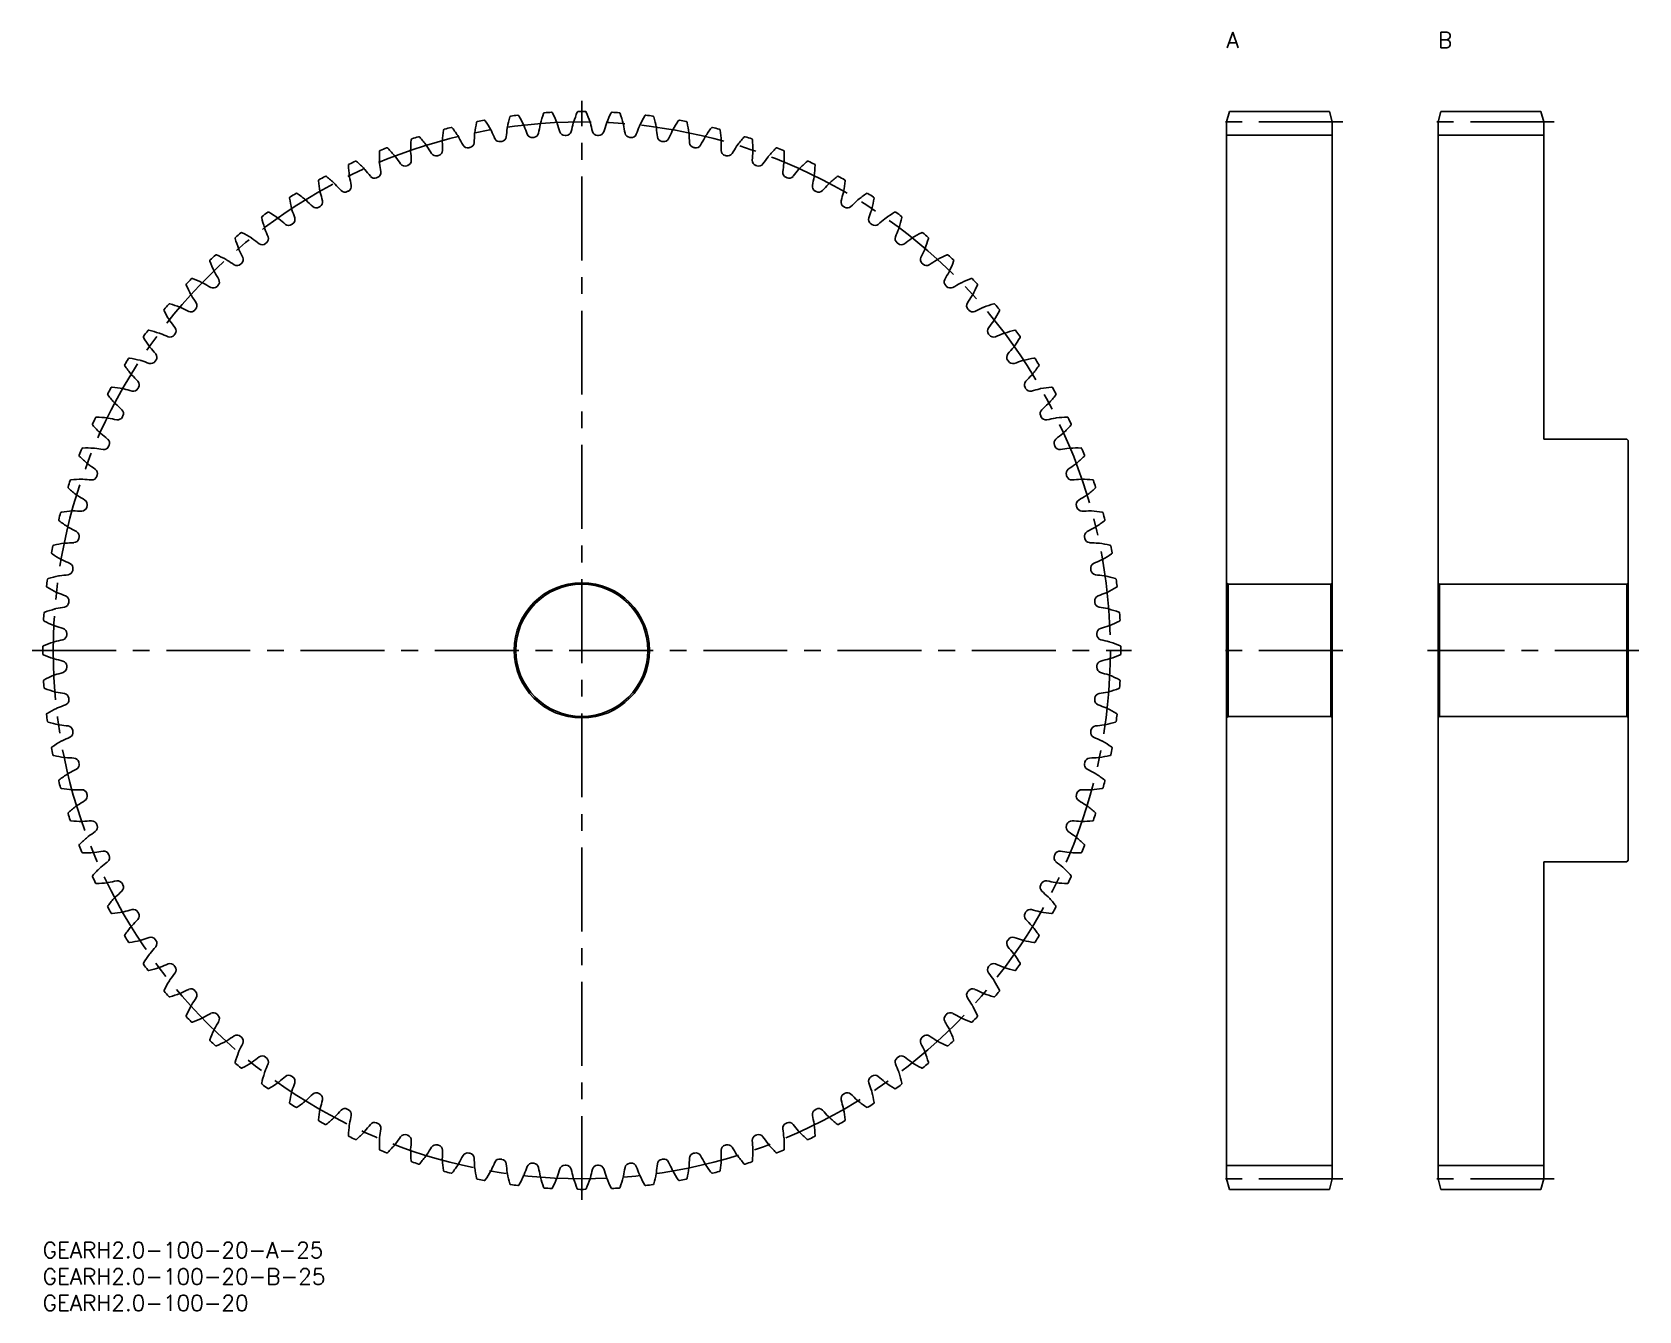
# Model space of a CAD drawing. Extents: x -2 to 302, y -13 to 229.
import ezdxf

# ---------------------------------------------------------------- set-up
doc = ezdxf.new("R2010")
doc.units = 0
doc.header["$LTSCALE"] = 0.5
doc.linetypes.add('CENTER', pattern=[50.8, 31.75, -6.35, 6.35, -6.35])
for name, color, linetype in [('MSM_CENTER', 1, 'CENTER'), ('MSM_CONTINUOUS', 7, 'CONTINUOUS'), ('MSM_PART_NUMBER', 7, 'CONTINUOUS')]:
    doc.layers.add(name, color=color, linetype=linetype)
doc.styles.get("Standard").update_dxf_attribs({"font": 'txt.shx', "height": 1, "bigfont": 'bigfont.shx'})

msp = doc.modelspace()

# ---------------------------------------------------------------- texts
at = {"layer": 'MSM_PART_NUMBER'}
for s, p in [('GEARH2.0-100-20-A-25', (0, -3)), ('GEARH2.0-100-20-B-25', (0, -8)), ('GEARH2.0-100-20', (0, -13))]:
    msp.add_text(s, height=3, dxfattribs=at).set_placement(p)

# ---------------------------------------------------------------- blocks, each defined once
blk = doc.blocks.new('*U1')
at = {"layer": 'MSM_PART_NUMBER'}
blk.add_text('A', height=3, dxfattribs=at).set_placement((224, 226))
blk = doc.blocks.new('*U2')
at = {"layer": 'MSM_PART_NUMBER'}
blk.add_text('B', height=3, dxfattribs=at).set_placement((264, 226))

# ---------------------------------------------------------------- linework, layer by layer
at = {"layer": 'MSM_CENTER'}
for p, q in [((102, 8), (102, 216)), ((246, 212), (222, 212)), ((286, 212), (262, 212)), ((-2, 112), (206, 112)), ((246, 112), (222, 112)), ((302, 112), (262, 112)), ((246, 12), (222, 12)), ((286, 12), (262, 12))]:
    msp.add_line(p, q, dxfattribs=at)
msp.add_circle((102, 112), 100, dxfattribs=at)
at = {"layer": 'MSM_CONTINUOUS'}
for p, q in [((224.54, 214), (224, 212)), ((224.54, 214), (243.46, 214)), ((243.46, 214), (244, 212)), ((264.54, 214), (264, 212)), ((264.54, 214), (283.46, 214)), ((283.46, 214), (284, 212)), ((224, 212), (224, 12)), ((244, 12), (244, 212)), ((264, 212), (264, 12)), ((284, 152), (284, 212)), ((244, 209.5), (224, 209.5)), ((284, 209.5), (264, 209.5)), ((299.7, 152), (284, 152)), ((300, 151.7), (299.7, 152)), ((300, 72.3), (300, 151.7)), ((224.3, 124.5), (224, 124.8)), ((244, 124.8), (243.7, 124.5)), ((264.3, 124.5), (264, 124.8)), ((300, 124.8), (299.7, 124.5)), ((224.3, 124.5), (243.7, 124.5)), ((224.3, 124.5), (224.3, 99.5)), ((243.7, 99.5), (243.7, 124.5)), ((264.3, 124.5), (299.7, 124.5)), ((264.3, 124.5), (264.3, 99.5)), ((299.7, 99.5), (299.7, 124.5)), ((224.3, 99.5), (224, 99.2)), ((224.3, 99.5), (243.7, 99.5)), ((244, 99.2), (243.7, 99.5)), ((264.3, 99.5), (264, 99.2)), ((264.3, 99.5), (299.7, 99.5)), ((300, 99.2), (299.7, 99.5)), ((284, 12), (284, 72)), ((284, 72), (299.7, 72)), ((299.7, 72), (300, 72.3)), ((244, 14.5), (224, 14.5)), ((284, 14.5), (264, 14.5)), ((224.54, 10), (224, 12)), ((224.54, 10), (243.46, 10)), ((243.46, 10), (244, 12)), ((264.54, 10), (264, 12)), ((264.54, 10), (283.46, 10)), ((283.46, 10), (284, 12))]:
    msp.add_line(p, q, dxfattribs=at)
for radius in [12.8, 12.5]:
    msp.add_circle((102, 112), radius, dxfattribs=at)
for centre, radius, start, end in [((120.53, 204.13), 33.33, 164.6292, 168.1), ((88.58, 212.91), 0.2, 97.5759, 164.6292), ((102, 112), 102, 96.8241, 97.5759), ((89.9, 213.08), 0.2, 29.7708, 96.8241), ((61.14, 196.63), 33.33, 26.3, 29.7708), ((126.28, 202.78), 33.33, 161.0292, 164.5), ((94.94, 213.55), 0.2, 93.9765, 161.0292), ((102, 112), 102, 93.2241, 93.9759), ((96.27, 213.64), 0.2, 26.1708, 93.224), ((66.54, 199.03), 33.33, 22.7, 26.1708), ((131.93, 201.08), 33.33, 157.4292, 160.9), ((101.33, 213.8), 0.2, 90.3765, 157.4292), ((102, 112), 102, 89.6241, 90.3759), ((102.67, 213.8), 0.2, 22.5708, 89.624), ((72.07, 201.08), 33.33, 19.1, 22.5708), ((137.46, 199.03), 33.33, 153.8292, 157.3), ((107.73, 213.64), 0.2, 86.7765, 153.8292), ((102, 112), 102, 86.0241, 86.7759), ((109.06, 213.55), 0.2, 18.9708, 86.0241), ((77.72, 202.78), 33.33, 15.5, 18.9708), ((142.86, 196.63), 33.33, 150.2292, 153.7), ((114.1, 213.08), 0.2, 83.1765, 150.2292), ((102, 112), 102, 82.4241, 83.1759), ((115.42, 212.91), 0.2, 15.3708, 82.4241), ((83.47, 204.13), 33.33, 11.9, 15.3708), ((108.83, 205.72), 33.33, 171.8292, 175.3), ((76.04, 210.43), 0.2, 104.7759, 171.8292), ((102, 112), 102, 104.0241, 104.7759), ((77.33, 210.77), 0.2, 36.9708, 104.024), ((50.86, 190.84), 33.33, 33.5, 36.9708), ((83.37, 209.68), 1.66, 171.7, 178.3026), ((114.71, 205.11), 33.33, 168.2292, 171.7), ((82.27, 211.87), 0.2, 101.1765, 168.2292), ((102, 112), 102, 100.4241, 101.1759), ((83.58, 212.12), 0.2, 33.3708, 100.4241), ((55.91, 193.89), 33.33, 29.9, 33.3708), ((83.37, 209.68), 1.66, 23.2974, 29.9001), ((121.63, 226.16), 40, 203.2974, 205.6638), ((48.05, 214.51), 40, 352.3362, 354.7026), ((89.54, 210.66), 1.66, 168.1, 174.7026), ((89.54, 210.66), 1.66, 19.6974, 26.3001), ((128.76, 224.7), 40, 199.6974, 202.0638), ((92.84, 210.07), 1, 275.3337, 348.7362), ((54.59, 217.69), 40, 348.7362, 351.1026), ((95.76, 211.25), 1.66, 164.5, 171.1026), ((95.76, 211.25), 1.66, 16.0974, 22.7001), ((135.78, 222.8), 40, 196.0974, 198.4638), ((98.79, 210.45), 1, 198.4638, 271.8663), ((99.02, 210.45), 1, 271.7337, 345.1362), ((61.32, 220.46), 40, 345.1362, 347.5026), ((102, 211.44), 1.66, 160.9, 167.5026), ((102, 211.44), 1.66, 12.4974, 19.1001), ((142.68, 220.46), 40, 192.4974, 194.8638), ((104.98, 210.45), 1, 194.8638, 268.2663), ((105.21, 210.45), 1, 268.1338, 341.5362), ((68.22, 222.8), 40, 341.5362, 343.9026), ((108.24, 211.25), 1.66, 157.3, 163.9026), ((108.24, 211.25), 1.66, 8.8974, 15.5001), ((149.41, 217.69), 40, 188.8974, 191.2638), ((111.16, 210.07), 1, 191.2638, 264.6663), ((75.24, 224.7), 40, 337.9362, 340.3026), ((114.46, 210.66), 1.66, 153.7, 160.3026), ((114.46, 210.66), 1.66, 5.2974, 11.9001), ((155.95, 214.51), 40, 185.2974, 187.6638), ((82.37, 226.16), 40, 334.3362, 336.7026), ((120.63, 209.68), 1.66, 150.0999, 156.7026), ((148.09, 193.89), 33.33, 146.6292, 150.1), ((120.42, 212.12), 0.2, 79.5765, 146.6292), ((102, 112), 102, 78.8241, 79.5759), ((121.73, 211.87), 0.2, 11.7708, 78.8241), ((89.29, 205.11), 33.33, 8.3, 11.7708), ((120.63, 209.68), 1.66, 1.6974, 8.3001), ((153.14, 190.84), 33.33, 143.0292, 146.5), ((126.67, 210.77), 0.2, 75.9759, 143.0292), ((102, 112), 102, 75.2241, 75.9759), ((127.96, 210.43), 0.2, 8.1708, 75.2241), ((95.17, 205.72), 33.33, 4.7, 8.1708), ((102, 112), 102, 111.2241, 111.9759), ((65.15, 206.9), 0.2, 44.1708, 111.2241), ((41.38, 183.81), 33.33, 40.7, 44.1708), ((102.94, 205.97), 33.33, 175.4292, 178.9), ((69.91, 208.61), 0.2, 108.3765, 175.4292), ((102, 112), 102, 107.6241, 108.3759), ((71.18, 209.02), 0.2, 40.5708, 107.624), ((46.01, 187.47), 33.33, 37.1, 40.5708), ((71.27, 206.58), 1.66, 30.4974, 37.1001), ((107.17, 227.72), 40, 210.4974, 212.8638), ((77.27, 208.32), 1.66, 175.3, 181.9026), ((35.63, 206.94), 40, 359.5362, 1.9026), ((77.27, 208.32), 1.66, 26.8974, 33.5001), ((114.42, 227.17), 40, 206.8974, 209.2638), ((80.4, 208.1), 1, 209.2638, 282.6663), ((102, 112), 97.5, 102.5337, 102.6663), ((80.62, 208.15), 1, 282.5337, 355.9362), ((41.72, 210.92), 40, 355.9362, 358.3026), ((86.48, 209.27), 1, 205.6638, 279.0663), ((102, 112), 97.5, 98.9337, 99.0663), ((86.7, 209.31), 1, 278.9337, 352.3362), ((92.62, 210.05), 1, 202.0638, 275.4663), ((102, 112), 97.5, 95.3337, 95.4663), ((102, 112), 97.5, 91.7337, 91.8663), ((102, 112), 97.5, 88.1337, 88.2663), ((102, 112), 97.5, 84.5337, 84.6663), ((111.38, 210.05), 1, 264.5338, 337.9362), ((117.3, 209.31), 1, 187.6638, 261.0663), ((102, 112), 97.5, 80.9337, 81.0663), ((117.52, 209.27), 1, 260.9337, 334.3362), ((162.28, 210.92), 40, 181.6974, 184.0638), ((123.38, 208.15), 1, 184.0638, 257.4663), ((102, 112), 97.5, 77.3337, 77.4663), ((123.6, 208.1), 1, 257.3338, 330.7362), ((89.58, 227.17), 40, 330.7362, 333.1026), ((126.73, 208.32), 1.66, 146.5, 153.1026), ((168.37, 206.94), 40, 178.0974, 180.4638), ((126.73, 208.32), 1.66, 358.0974, 4.7001), ((96.83, 227.72), 40, 327.1362, 329.5026), ((132.73, 206.58), 1.66, 142.9, 149.5026), ((157.99, 187.47), 33.33, 139.4292, 142.9), ((132.82, 209.02), 0.2, 72.3759, 139.4292), ((102, 112), 102, 71.6241, 72.3759), ((134.09, 208.61), 0.2, 4.5708, 71.6241), ((101.06, 205.97), 33.33, 1.1, 4.5708), ((162.62, 183.81), 33.33, 135.8292, 139.3), ((138.85, 206.9), 0.2, 68.7759, 135.8292), ((102, 112), 102, 68.0241, 68.7759), ((58.05, 203.83), 0.2, 115.5765, 182.6292), ((91.15, 205.34), 33.33, 182.6292, 186.1), ((102, 112), 102, 114.8241, 115.5759), ((59.26, 204.39), 0.2, 47.7708, 114.8241), ((36.99, 179.86), 33.33, 44.3, 47.7708), ((63.9, 206.4), 0.2, 111.9759, 179.0292), ((97.03, 205.84), 33.33, 179.0292, 182.5), ((65.39, 204.46), 1.66, 182.5, 189.1026), ((24.25, 197.87), 40, 6.7362, 9.1026), ((65.39, 204.46), 1.66, 34.0974, 40.7001), ((99.89, 227.82), 40, 214.0974, 216.4638), ((68.53, 204.64), 1, 216.4638, 289.8663), ((102, 112), 97.5, 109.7337, 109.8663), ((68.74, 204.72), 1, 289.7337, 3.1362), ((71.27, 206.58), 1.66, 178.9, 185.5026), ((29.8, 202.58), 40, 3.1362, 5.5026), ((74.41, 206.56), 1, 212.8638, 286.2663), ((102, 112), 97.5, 106.1337, 106.2663), ((74.63, 206.62), 1, 286.1337, 359.5362), ((129.37, 206.62), 1, 180.4638, 253.8663), ((102, 112), 97.5, 73.7337, 73.8663), ((129.59, 206.56), 1, 253.7337, 327.1362), ((174.2, 202.58), 40, 174.4974, 176.8638), ((135.26, 204.72), 1, 176.8638, 250.2663), ((132.73, 206.58), 1.66, 354.4974, 1.1001), ((102, 112), 97.5, 70.1337, 70.2663), ((135.47, 204.64), 1, 250.1338, 323.5362), ((104.11, 227.82), 40, 323.5362, 325.9026), ((138.61, 204.46), 1.66, 139.3, 145.9026), ((179.75, 197.87), 40, 170.8974, 173.2638), ((140.1, 206.4), 0.2, 0.9708, 68.0241), ((138.61, 204.46), 1.66, 350.8974, 357.5001), ((106.97, 205.84), 33.33, 357.5, 0.9708), ((167.01, 179.86), 33.33, 132.2292, 135.7), ((144.74, 204.39), 0.2, 65.1759, 132.2292), ((102, 112), 102, 64.4241, 65.1759), ((112.85, 205.34), 33.33, 353.9, 357.3708), ((145.95, 203.83), 0.2, 357.3708, 64.4241), ((52.37, 200.88), 0.2, 119.1759, 186.2292), ((85.31, 204.48), 33.33, 186.2292, 189.7), ((102, 112), 102, 118.4241, 119.1759), ((53.54, 201.53), 0.2, 51.3708, 118.424), ((32.86, 175.64), 33.33, 47.9, 51.3708), ((59.66, 201.98), 1.66, 186.1, 192.7026), ((19.02, 192.82), 40, 10.3362, 12.7026), ((59.66, 201.98), 1.66, 37.6974, 44.3001), ((92.62, 227.46), 40, 217.6974, 220.0638), ((62.78, 202.35), 1, 220.0638, 293.4663), ((102, 112), 97.5, 113.3337, 113.4663), ((62.99, 202.44), 1, 293.3337, 6.7362), ((141.01, 202.44), 1, 173.2638, 246.6663), ((102, 112), 97.5, 66.5337, 66.6663), ((141.22, 202.35), 1, 246.5337, 319.9362), ((111.38, 227.46), 40, 319.9362, 322.3026), ((144.34, 201.98), 1.66, 135.7, 142.3026), ((184.98, 192.82), 40, 167.2974, 169.6638), ((144.34, 201.98), 1.66, 347.2974, 353.9001), ((171.14, 175.64), 33.33, 128.6292, 132.1), ((150.46, 201.53), 0.2, 61.5759, 128.6292), ((102, 112), 102, 60.8241, 61.5759), ((118.69, 204.48), 33.33, 350.3, 353.7708), ((151.63, 200.88), 0.2, 353.7708, 60.8241), ((46.89, 197.59), 0.2, 122.7759, 189.8292), ((102, 112), 102, 122.0241, 122.7759), ((48.02, 198.31), 0.2, 54.9708, 122.0241), ((29, 171.18), 33.33, 51.5, 54.9708), ((54.09, 199.14), 1.66, 189.7, 196.3026), ((14.11, 187.45), 40, 13.9362, 16.3026), ((54.09, 199.14), 1.66, 41.2974, 47.9001), ((85.39, 226.64), 40, 221.2974, 223.6638), ((57.18, 199.71), 1, 223.6638, 297.0663), ((102, 112), 97.5, 116.9337, 117.0663), ((57.38, 199.82), 1, 296.9337, 10.3362), ((146.62, 199.82), 1, 169.6638, 243.0663), ((102, 112), 97.5, 62.9337, 63.0663), ((146.82, 199.71), 1, 242.9337, 316.3362), ((118.61, 226.64), 40, 316.3362, 318.7026), ((149.91, 199.14), 1.66, 132.1, 138.7026), ((189.89, 187.45), 40, 163.6974, 166.0638), ((149.91, 199.14), 1.66, 343.6974, 350.3001), ((175, 171.18), 33.33, 125.0292, 128.5), ((155.98, 198.31), 0.2, 57.9759, 125.0292), ((102, 112), 102, 57.2241, 57.9759), ((157.11, 197.59), 0.2, 350.1708, 57.2241), ((102, 112), 102, 125.6241, 126.3759), ((42.71, 194.75), 0.2, 58.5708, 125.6241), ((25.43, 166.48), 33.33, 55.1, 58.5708), ((79.54, 203.25), 33.33, 189.8292, 193.3), ((48.72, 195.96), 1.66, 193.3, 199.9026), ((9.54, 181.78), 40, 17.5362, 19.9026), ((48.72, 195.96), 1.66, 44.8974, 51.5001), ((78.23, 225.37), 40, 224.8974, 227.2638), ((51.76, 196.73), 1, 227.2638, 300.6663), ((102, 112), 97.5, 120.5337, 120.6663), ((51.96, 196.84), 1, 300.5337, 13.9362), ((152.04, 196.84), 1, 166.0638, 239.4663), ((102, 112), 97.5, 59.3337, 59.4663), ((152.24, 196.73), 1, 239.3337, 312.7362), ((125.77, 225.37), 40, 312.7362, 315.1026), ((155.28, 195.96), 1.66, 128.5, 135.1026), ((194.46, 181.78), 40, 160.0974, 162.4638), ((155.28, 195.96), 1.66, 340.0974, 346.7001), ((124.46, 203.25), 33.33, 346.7, 350.1708), ((178.57, 166.48), 33.33, 121.4292, 124.9), ((161.29, 194.75), 0.2, 54.3759, 121.4292), ((102, 112), 102, 53.6241, 54.3759), ((41.62, 193.96), 0.2, 126.3759, 193.4292), ((73.85, 201.66), 33.33, 193.4292, 196.9), ((43.55, 192.45), 1.66, 196.9, 203.5026), ((5.34, 175.84), 40, 21.1362, 23.5026), ((43.55, 192.45), 1.66, 48.4974, 55.1001), ((71.16, 223.65), 40, 228.4974, 230.8638), ((46.54, 193.4), 1, 230.8638, 304.2663), ((102, 112), 97.5, 124.1337, 124.2663), ((46.73, 193.53), 1, 304.1337, 17.5362), ((157.27, 193.53), 1, 162.4638, 235.8663), ((102, 112), 97.5, 55.7337, 55.8663), ((157.46, 193.4), 1, 235.7337, 309.1362), ((132.84, 223.65), 40, 309.1362, 311.5026), ((160.45, 192.45), 1.66, 124.8999, 131.5026), ((198.66, 175.84), 40, 156.4974, 158.8638), ((160.45, 192.45), 1.66, 336.4974, 343.1001), ((130.15, 201.66), 33.33, 343.1, 346.5708), ((162.38, 193.96), 0.2, 346.5708, 53.6241), ((36.6, 190.01), 0.2, 129.9759, 197.0292), ((68.28, 199.71), 33.33, 197.0292, 200.5), ((102, 112), 102, 129.2241, 129.9759), ((37.63, 190.86), 0.2, 62.1708, 129.2241), ((22.16, 161.56), 33.33, 58.7, 62.1708), ((38.61, 188.62), 1.66, 52.0974, 58.7001), ((64.21, 221.5), 40, 232.0974, 234.4638), ((41.54, 189.76), 1, 234.4638, 307.8663), ((102, 112), 97.5, 127.7337, 127.8663), ((41.72, 189.9), 1, 307.7337, 21.1362), ((162.28, 189.9), 1, 158.8638, 232.2663), ((102, 112), 97.5, 52.1337, 52.2663), ((162.46, 189.76), 1, 232.1337, 305.5362), ((139.79, 221.5), 40, 305.5362, 307.9026), ((165.39, 188.62), 1.66, 121.3, 127.9026), ((181.84, 161.56), 33.33, 117.8292, 121.3), ((166.37, 190.86), 0.2, 50.7759, 117.8292), ((102, 112), 102, 50.0241, 50.7759), ((135.72, 199.71), 33.33, 339.5, 342.9708), ((167.4, 190.01), 0.2, 342.9708, 50.0241), ((31.83, 185.75), 0.2, 133.5759, 200.6292), ((62.84, 197.42), 33.33, 200.6292, 204.1), ((102, 112), 102, 132.8241, 133.5759), ((32.8, 186.66), 0.2, 65.7708, 132.8241), ((19.2, 156.45), 33.33, 62.3, 65.7708), ((33.93, 184.49), 1.66, 55.6974, 62.3001), ((57.41, 218.91), 40, 235.6974, 238.0638), ((38.61, 188.62), 1.66, 200.5, 207.1026), ((1.52, 169.64), 40, 24.7362, 27.1026), ((36.95, 185.96), 1, 311.3337, 24.7362), ((167.05, 185.96), 1, 155.2638, 228.6663), ((202.48, 169.64), 40, 152.8974, 155.2638), ((165.39, 188.62), 1.66, 332.8974, 339.5001), ((146.59, 218.91), 40, 301.9362, 304.3026), ((170.07, 184.49), 1.66, 117.6999, 124.3026), ((184.8, 156.45), 33.33, 114.2292, 117.7), ((171.2, 186.66), 0.2, 47.1759, 114.2292), ((102, 112), 102, 46.4241, 47.1759), ((141.16, 197.42), 33.33, 335.9, 339.3708), ((172.17, 185.75), 0.2, 339.3708, 46.4241), ((33.93, 184.49), 1.66, 204.1, 210.7026), ((-1.9, 163.22), 40, 28.3362, 30.7026), ((36.78, 185.81), 1, 238.0638, 311.4663), ((102, 112), 97.5, 131.3337, 131.4663), ((102, 112), 97.5, 48.5337, 48.6663), ((167.22, 185.81), 1, 228.5337, 301.9362), ((205.9, 163.22), 40, 149.2974, 151.6638), ((170.07, 184.49), 1.66, 329.2974, 335.9001), ((27.34, 181.2), 0.2, 137.1759, 204.2292), ((57.55, 194.8), 33.33, 204.2292, 207.7), ((102, 112), 102, 136.4241, 137.1759), ((28.25, 182.17), 0.2, 69.3708, 136.4241), ((16.58, 151.16), 33.33, 65.9, 69.3708), ((29.51, 180.07), 1.66, 59.2974, 65.9001), ((50.78, 215.9), 40, 239.2974, 241.6638), ((32.27, 181.57), 1, 241.6638, 315.0663), ((102, 112), 97.5, 134.9337, 135.0663), ((32.43, 181.73), 1, 314.9337, 28.3362), ((171.57, 181.73), 1, 151.6638, 225.0663), ((102, 112), 97.5, 44.9337, 45.0663), ((171.73, 181.57), 1, 224.9337, 298.3362), ((153.22, 215.9), 40, 298.3362, 300.7026), ((174.49, 180.07), 1.66, 114.1, 120.7026), ((187.42, 151.16), 33.33, 110.6292, 114.1), ((175.75, 182.17), 0.2, 43.5759, 110.6292), ((102, 112), 102, 42.8241, 43.5759), ((146.45, 194.8), 33.33, 332.3, 335.7708), ((176.66, 181.2), 0.2, 335.7708, 42.8241), ((23.14, 176.37), 0.2, 140.7759, 207.8292), ((102, 112), 102, 140.0241, 140.7759), ((23.99, 177.4), 0.2, 72.9708, 140.0241), ((14.29, 145.72), 33.33, 69.5, 72.9708), ((25.38, 175.39), 1.66, 62.8974, 69.5001), ((44.36, 212.48), 40, 242.8974, 245.2638), ((28.04, 177.05), 1, 245.2638, 318.6663), ((29.51, 180.07), 1.66, 207.7, 214.3026), ((-4.91, 156.59), 40, 31.9362, 34.3026), ((102, 112), 97.5, 138.5337, 138.6663), ((28.19, 177.22), 1, 318.5337, 31.9362), ((175.81, 177.22), 1, 148.0638, 221.4663), ((208.91, 156.59), 40, 145.6974, 148.0638), ((102, 112), 97.5, 41.3337, 41.4663), ((175.96, 177.05), 1, 221.3337, 294.7362), ((174.49, 180.07), 1.66, 325.6974, 332.3001), ((159.64, 212.48), 40, 294.7362, 297.1026), ((178.62, 175.39), 1.66, 110.5, 117.1026), ((189.71, 145.72), 33.33, 107.0292, 110.5), ((180.01, 177.4), 0.2, 39.9759, 107.0292), ((102, 112), 102, 39.2241, 39.9759), ((180.86, 176.37), 0.2, 332.1708, 39.2241), ((52.44, 191.84), 33.33, 207.8292, 211.3), ((25.38, 175.39), 1.66, 211.3, 217.9026), ((-7.5, 149.79), 40, 35.5362, 37.9026), ((211.5, 149.79), 40, 142.0974, 144.4638), ((178.62, 175.39), 1.66, 322.0974, 328.7001), ((151.56, 191.84), 33.33, 328.7, 332.1708), ((19.25, 171.29), 0.2, 144.3759, 211.4292), ((47.52, 188.57), 33.33, 211.4292, 214.9), ((102, 112), 102, 143.6241, 144.3759), ((20.04, 172.38), 0.2, 76.5708, 143.6241), ((12.34, 140.15), 33.33, 73.1, 76.5708), ((21.55, 170.45), 1.66, 66.4974, 73.1001), ((38.16, 208.66), 40, 246.4974, 248.8638), ((24.1, 172.28), 1, 248.8638, 322.2663), ((102, 112), 97.5, 142.1337, 142.2663), ((24.24, 172.46), 1, 322.1337, 35.5362), ((179.76, 172.46), 1, 144.4638, 217.8663), ((102, 112), 97.5, 37.7337, 37.8663), ((179.9, 172.28), 1, 217.7337, 291.1362), ((165.84, 208.66), 40, 291.1362, 293.5026), ((182.45, 170.45), 1.66, 106.9, 113.5026), ((191.66, 140.15), 33.33, 103.4292, 106.9), ((156.48, 188.57), 33.33, 325.1, 328.5708), ((183.96, 172.38), 0.2, 36.3759, 103.4292), ((102, 112), 102, 35.6241, 36.3759), ((184.75, 171.29), 0.2, 328.5708, 35.6241), ((102, 112), 102, 147.2241, 147.9759), ((16.41, 167.11), 0.2, 80.1708, 147.2241), ((10.75, 134.46), 33.33, 76.7, 80.1708), ((21.55, 170.45), 1.66, 214.9, 221.5026), ((-9.65, 142.84), 40, 39.1362, 41.5026), ((20.6, 167.46), 1, 325.7337, 39.1362), ((183.4, 167.46), 1, 140.8638, 214.2663), ((213.65, 142.84), 40, 138.4974, 140.8638), ((182.45, 170.45), 1.66, 318.4974, 325.1001), ((193.25, 134.46), 33.33, 99.8292, 103.3), ((187.59, 167.11), 0.2, 32.7759, 99.8292), ((102, 112), 102, 32.0241, 32.7759), ((15.69, 165.98), 0.2, 147.9759, 215.0292), ((42.82, 185), 33.33, 215.0292, 218.5), ((18.04, 165.28), 1.66, 218.5, 225.1026), ((18.04, 165.28), 1.66, 70.0974, 76.7001), ((32.22, 204.46), 40, 250.0974, 252.4638), ((20.47, 167.27), 1, 252.4638, 325.8663), ((102, 112), 97.5, 145.7337, 145.8663), ((102, 112), 97.5, 34.1337, 34.2663), ((183.53, 167.27), 1, 214.1338, 287.5362), ((171.78, 204.46), 40, 287.5362, 289.9026), ((185.96, 165.28), 1.66, 103.3, 109.9026), ((185.96, 165.28), 1.66, 314.8974, 321.5001), ((161.18, 185), 33.33, 321.5, 324.9708), ((188.31, 165.98), 0.2, 324.9708, 32.0241), ((102, 112), 102, 150.8241, 151.5759), ((13.12, 161.63), 0.2, 83.7708, 150.8241), ((9.52, 128.69), 33.33, 80.3, 83.7708), ((14.86, 159.91), 1.66, 73.6974, 80.3001), ((26.55, 199.89), 40, 253.6974, 256.0638), ((-11.37, 135.77), 40, 42.7362, 45.1026), ((17.16, 162.04), 1, 256.0638, 329.4663), ((17.27, 162.24), 1, 329.3337, 42.7362), ((102, 112), 97.5, 149.3337, 149.4663), ((186.73, 162.24), 1, 137.2638, 210.6663), ((102, 112), 97.5, 30.5337, 30.6663), ((186.84, 162.04), 1, 210.5337, 283.9362), ((215.37, 135.77), 40, 134.8974, 137.2638), ((177.45, 199.89), 40, 283.9362, 286.3026), ((189.14, 159.91), 1.66, 99.7, 106.3026), ((194.48, 128.69), 33.33, 96.2292, 99.7), ((190.88, 161.63), 0.2, 29.1759, 96.2292), ((102, 112), 102, 28.4241, 29.1759), ((12.47, 160.46), 0.2, 151.5759, 218.6292), ((38.36, 181.14), 33.33, 218.6292, 222.1), ((14.86, 159.91), 1.66, 222.1, 228.7026), ((-12.64, 128.61), 40, 46.3362, 48.7026), ((216.64, 128.61), 40, 131.2974, 133.6638), ((189.14, 159.91), 1.66, 311.2974, 317.9001), ((165.64, 181.14), 33.33, 317.9, 321.3708), ((191.53, 160.46), 0.2, 321.3708, 28.4241), ((102, 112), 102, 154.4241, 155.1759), ((10.17, 155.95), 0.2, 87.3708, 154.4241), ((8.66, 122.85), 33.33, 83.9, 87.3708), ((12.02, 154.34), 1.66, 77.2974, 83.9001), ((21.18, 194.98), 40, 257.2974, 259.6638), ((14.18, 156.62), 1, 259.6638, 333.0663), ((14.29, 156.82), 1, 332.9337, 46.3362), ((102, 112), 97.5, 152.9337, 153.0663), ((189.71, 156.82), 1, 133.6638, 207.0663), ((102, 112), 97.5, 26.9337, 27.0663), ((189.82, 156.62), 1, 206.9337, 280.3362), ((182.82, 194.98), 40, 280.3362, 282.7026), ((191.98, 154.34), 1.66, 96.1, 102.7026), ((195.34, 122.85), 33.33, 92.6292, 96.1), ((193.83, 155.95), 0.2, 25.5759, 92.6292), ((102, 112), 102, 24.8241, 25.5759), ((9.61, 154.74), 0.2, 155.1759, 222.2292), ((34.14, 177.01), 33.33, 222.2292, 225.7), ((12.02, 154.34), 1.66, 225.7, 232.3026), ((-13.46, 121.38), 40, 49.9362, 52.3026), ((217.46, 121.38), 40, 127.6974, 130.0638), ((191.98, 154.34), 1.66, 307.6974, 314.3001), ((169.86, 177.01), 33.33, 314.3, 317.7708), ((194.39, 154.74), 0.2, 317.7708, 24.8241), ((102, 112), 102, 158.0241, 158.7759), ((7.6, 150.1), 0.2, 90.9708, 158.0241), ((8.16, 116.97), 33.33, 87.5, 90.9708), ((9.54, 148.61), 1.66, 80.8974, 87.5001), ((16.13, 189.75), 40, 260.8974, 263.2638), ((11.56, 151.01), 1, 263.2638, 336.6663), ((11.65, 151.22), 1, 336.5337, 49.9362), ((102, 112), 97.5, 156.5337, 156.6663), ((192.35, 151.22), 1, 130.0638, 203.4663), ((102, 112), 97.5, 23.3337, 23.4663), ((192.44, 151.01), 1, 203.3337, 276.7362), ((187.87, 189.75), 40, 276.7362, 279.1026), ((194.46, 148.61), 1.66, 92.5, 99.1026), ((195.84, 116.97), 33.33, 89.0292, 92.5), ((196.4, 150.1), 0.2, 21.9759, 89.0292), ((102, 112), 102, 21.2241, 21.9759), ((7.1, 148.85), 0.2, 158.7759, 225.8292), ((30.19, 172.62), 33.33, 225.8292, 229.3), ((9.54, 148.61), 1.66, 229.3, 235.9026), ((-13.82, 114.11), 40, 53.5362, 55.9026), ((9.36, 145.47), 1, 340.1337, 53.5362), ((194.64, 145.47), 1, 126.4638, 199.8663), ((217.82, 114.11), 40, 124.0974, 126.4638), ((194.46, 148.61), 1.66, 304.0974, 310.7001), ((173.81, 172.62), 33.33, 310.7, 314.1708), ((196.9, 148.85), 0.2, 314.1708, 21.2241), ((4.98, 142.82), 0.2, 162.3759, 229.4292), ((102, 112), 102, 161.6241, 162.3759), ((5.39, 144.09), 0.2, 94.5708, 161.6241), ((8.03, 111.06), 33.33, 91.1, 94.5708), ((7.42, 142.73), 1.66, 84.4974, 91.1001), ((11.42, 184.2), 40, 264.4974, 266.8638), ((9.28, 145.26), 1, 266.8638, 340.2663), ((102, 112), 97.5, 160.1337, 160.2663), ((102, 112), 97.5, 19.7337, 19.8663), ((194.72, 145.26), 1, 199.7338, 273.1362), ((192.58, 184.2), 40, 273.1362, 275.5026), ((196.58, 142.73), 1.66, 88.9, 95.5026), ((195.97, 111.06), 33.33, 85.4292, 88.9), ((198.61, 144.09), 0.2, 18.3759, 85.4292), ((102, 112), 102, 17.6241, 18.3759), ((199.02, 142.82), 0.2, 310.5708, 17.6241), ((26.53, 167.99), 33.33, 229.4292, 232.9), ((7.42, 142.73), 1.66, 232.9, 239.5026), ((-13.72, 106.83), 40, 57.1362, 59.5026), ((7.44, 139.59), 1, 343.7337, 57.1362), ((196.56, 139.59), 1, 122.8638, 196.2663), ((217.72, 106.83), 40, 120.4974, 122.8638), ((196.58, 142.73), 1.66, 300.4974, 307.1001), ((177.47, 167.99), 33.33, 307.1, 310.5708), ((102, 112), 102, 165.2241, 165.9759), ((3.57, 137.96), 0.2, 98.1708, 165.2241), ((8.28, 105.17), 33.33, 94.7, 98.1708), ((5.68, 136.73), 1.66, 88.0974, 94.7001), ((7.06, 178.37), 40, 268.0974, 270.4638), ((7.38, 139.37), 1, 270.4638, 343.8663), ((102, 112), 97.5, 163.7337, 163.8663), ((102, 112), 97.5, 16.1337, 16.2663), ((196.62, 139.37), 1, 196.1338, 269.5362), ((196.94, 178.37), 40, 269.5362, 271.9026), ((198.32, 136.73), 1.66, 85.3, 91.9026), ((195.72, 105.17), 33.33, 81.8292, 85.3), ((200.43, 137.96), 0.2, 14.7765, 81.8292), ((102, 112), 102, 14.0241, 14.7759), ((3.23, 136.67), 0.2, 165.9759, 233.0292), ((23.16, 163.14), 33.33, 233.0292, 236.5), ((5.68, 136.73), 1.66, 236.5, 243.1026), ((-13.17, 99.58), 40, 60.7362, 63.1026), ((5.9, 133.6), 1, 347.3337, 60.7362), ((198.1, 133.6), 1, 119.2638, 192.6663), ((217.17, 99.58), 40, 116.8974, 119.2638), ((198.32, 136.73), 1.66, 296.8974, 303.5001), ((180.84, 163.14), 33.33, 303.5, 306.9708), ((200.77, 136.67), 0.2, 306.9708, 14.0241), ((102, 112), 102, 168.8241, 169.5759), ((2.13, 131.73), 0.2, 101.7708, 168.8241), ((8.89, 99.29), 33.33, 98.3, 101.7708), ((4.32, 130.63), 1.66, 91.6974, 98.3001), ((3.08, 172.28), 40, 271.6974, 274.0638), ((5.85, 133.38), 1, 274.0638, 347.4663), ((102, 112), 97.5, 167.3337, 167.4663), ((102, 112), 97.5, 12.5337, 12.6663), ((198.15, 133.38), 1, 192.5338, 265.9362), ((200.92, 172.28), 40, 265.9362, 268.3026), ((199.68, 130.63), 1.66, 81.7, 88.3026), ((195.11, 99.29), 33.33, 78.2292, 81.7), ((201.87, 131.73), 0.2, 11.1765, 78.2292), ((102, 112), 102, 10.4241, 11.1759), ((1.88, 130.42), 0.2, 169.5759, 236.6292), ((20.11, 158.09), 33.33, 236.6292, 240.1), ((4.32, 130.63), 1.66, 240.1, 246.7026), ((-12.16, 92.37), 40, 64.3362, 66.7026), ((4.73, 127.52), 1, 350.9337, 64.3362), ((199.27, 127.52), 1, 115.6638, 189.0663), ((216.16, 92.37), 40, 113.2974, 115.6638), ((199.68, 130.63), 1.66, 293.2974, 299.9001), ((183.89, 158.09), 33.33, 299.9, 303.3708), ((202.12, 130.42), 0.2, 303.3708, 10.4241), ((102, 112), 102, 172.4241, 173.1759), ((1.09, 125.42), 0.2, 105.3708, 172.4241), ((9.87, 93.47), 33.33, 101.9, 105.3708), ((3.34, 124.46), 1.66, 95.2974, 101.9001), ((-0.51, 165.95), 40, 275.2974, 277.6638), ((4.69, 127.3), 1, 277.6638, 351.0663), ((102, 112), 97.5, 170.9337, 171.0663), ((102, 112), 97.5, 8.9337, 9.0663), ((199.31, 127.3), 1, 188.9338, 262.3362), ((204.51, 165.95), 40, 262.3362, 264.7026), ((200.66, 124.46), 1.66, 78.1, 84.7026), ((194.13, 93.47), 33.33, 74.6292, 78.1), ((202.91, 125.42), 0.2, 7.5759, 74.6292), ((102, 112), 102, 6.8241, 7.5759), ((0.92, 124.1), 0.2, 173.1759, 240.2292), ((17.37, 152.86), 33.33, 240.2292, 243.7), ((3.34, 124.46), 1.66, 243.7, 250.3026), ((-10.7, 85.24), 40, 67.9362, 70.3026), ((3.95, 121.38), 1, 354.5337, 67.9362), ((200.05, 121.38), 1, 112.0638, 185.4663), ((214.7, 85.24), 40, 109.6974, 112.0638), ((200.66, 124.46), 1.66, 289.6974, 296.3001), ((186.63, 152.86), 33.33, 296.3, 299.7708), ((203.08, 124.1), 0.2, 299.7708, 6.8241), ((102, 112), 102, 176.0241, 176.7759), ((0.45, 119.06), 0.2, 108.9708, 176.0241), ((11.22, 87.72), 33.33, 105.5, 108.9708), ((2.75, 118.24), 1.66, 98.8974, 105.5001), ((-3.69, 159.41), 40, 278.8974, 281.2638), ((3.93, 121.16), 1, 281.2638, 354.6663), ((102, 112), 97.5, 174.5337, 174.6663), ((102, 112), 97.5, 5.3337, 5.4663), ((200.07, 121.16), 1, 185.3338, 258.7362), ((207.69, 159.41), 40, 258.7362, 261.1026), ((201.25, 118.24), 1.66, 74.5, 81.1026), ((192.78, 87.72), 33.33, 71.0292, 74.5), ((203.55, 119.06), 0.2, 3.9765, 71.0292), ((102, 112), 102, 3.2241, 3.9759), ((0.36, 117.73), 0.2, 176.7759, 243.8292), ((14.97, 147.46), 33.33, 243.8292, 247.3), ((2.75, 118.24), 1.66, 247.3, 253.9026), ((-8.8, 78.22), 40, 71.5362, 73.9026), ((3.55, 115.21), 1, 358.1337, 71.5362), ((200.45, 115.21), 1, 108.4638, 181.8663), ((212.8, 78.22), 40, 106.0974, 108.4638), ((201.25, 118.24), 1.66, 286.0974, 292.7001), ((189.03, 147.46), 33.33, 292.7, 296.1708), ((203.64, 117.73), 0.2, 296.1708, 3.2241), ((0.2, 112.67), 0.2, 112.5708, 179.6241), ((102, 112), 102, 179.6241, 180.3759), ((12.92, 82.07), 33.33, 109.1, 112.5708), ((2.56, 112), 1.66, 102.4974, 109.1001), ((-6.46, 152.68), 40, 282.4974, 284.8638), ((3.55, 114.98), 1, 284.8638, 358.2663), ((102, 112), 97.5, 178.1337, 178.2663), ((102, 112), 97.5, 1.7337, 1.8663), ((200.45, 114.98), 1, 181.7338, 255.1362), ((210.46, 152.68), 40, 255.1362, 257.5026), ((201.44, 112), 1.66, 70.9, 77.5026), ((191.08, 82.07), 33.33, 67.4292, 70.9), ((203.8, 112.67), 0.2, 0.3765, 67.4292), ((102, 112), 102, 359.6241, 0.3759), ((0.2, 111.33), 0.2, 180.3759, 247.4292), ((12.92, 141.93), 33.33, 247.4292, 250.9), ((2.56, 112), 1.66, 250.9, 257.5026), ((-6.46, 71.32), 40, 75.1362, 77.5026), ((3.55, 109.02), 1, 1.7337, 75.1362), ((200.45, 109.02), 1, 104.8638, 178.2663), ((210.46, 71.32), 40, 102.4974, 104.8638), ((201.44, 112), 1.66, 282.4974, 289.1001), ((191.08, 141.93), 33.33, 289.1, 292.5708), ((203.8, 111.33), 0.2, 292.5708, 359.6241), ((0.36, 106.27), 0.2, 116.1708, 183.2241), ((14.97, 76.54), 33.33, 112.7, 116.1708), ((2.75, 105.76), 1.66, 106.0974, 112.7001), ((-8.8, 145.78), 40, 286.0974, 288.4638), ((3.55, 108.79), 1, 288.4638, 1.8663), ((102, 112), 97.5, 181.7337, 181.8663), ((102, 112), 97.5, 358.1337, 358.2663), ((200.45, 108.79), 1, 178.1338, 251.5362), ((212.8, 145.78), 40, 251.5362, 253.9026), ((201.25, 105.76), 1.66, 67.3, 73.9026), ((189.03, 76.54), 33.33, 63.8292, 67.3), ((203.64, 106.27), 0.2, 356.7765, 63.8292), ((102, 112), 102, 183.2241, 183.9759), ((0.45, 104.94), 0.2, 183.9759, 251.0292), ((11.22, 136.28), 33.33, 251.0292, 254.5), ((2.75, 105.76), 1.66, 254.5, 261.1026), ((-3.69, 64.59), 40, 78.7362, 81.1026), ((3.93, 102.84), 1, 5.3337, 78.7362), ((200.07, 102.84), 1, 101.2638, 174.6663), ((207.69, 64.59), 40, 98.8974, 101.2638), ((201.25, 105.76), 1.66, 278.8974, 285.5001), ((192.78, 136.28), 33.33, 285.5, 288.9708), ((203.55, 104.94), 0.2, 288.9708, 356.0241), ((102, 112), 102, 356.0241, 356.7759), ((17.37, 71.14), 33.33, 116.3, 119.7708), ((3.34, 99.54), 1.66, 109.6974, 116.3001), ((-10.7, 138.76), 40, 289.6974, 292.0638), ((3.95, 102.62), 1, 292.0638, 5.4663), ((102, 112), 97.5, 185.3337, 185.4663), ((200.05, 102.62), 1, 174.5338, 247.9362), ((102, 112), 97.5, 354.5337, 354.6663), ((214.7, 138.76), 40, 247.9362, 250.3026), ((200.66, 99.54), 1.66, 63.6999, 70.3026), ((186.63, 71.14), 33.33, 60.2292, 63.7), ((0.92, 99.9), 0.2, 119.7708, 186.8241), ((102, 112), 102, 186.8241, 187.5759), ((1.09, 98.58), 0.2, 187.5759, 254.6292), ((9.87, 130.53), 33.33, 254.6292, 258.1), ((3.34, 99.54), 1.66, 258.1, 264.7026), ((-0.51, 58.05), 40, 82.3362, 84.7026), ((4.69, 96.7), 1, 8.9337, 82.3362), ((199.31, 96.7), 1, 97.6638, 171.0663), ((204.51, 58.05), 40, 95.2974, 97.6638), ((200.66, 99.54), 1.66, 275.2974, 281.9001), ((194.13, 130.53), 33.33, 281.9, 285.3708), ((202.91, 98.58), 0.2, 285.3708, 352.4241), ((102, 112), 102, 352.4241, 353.1759), ((203.08, 99.9), 0.2, 353.1759, 60.2292), ((20.11, 65.91), 33.33, 119.9, 123.3708), ((4.32, 93.37), 1.66, 113.2974, 119.9001), ((-12.16, 131.63), 40, 293.2974, 295.6638), ((4.73, 96.48), 1, 295.6638, 9.0663), ((102, 112), 97.5, 188.9337, 189.0663), ((199.27, 96.48), 1, 170.9338, 244.3362), ((102, 112), 97.5, 350.9337, 351.0663), ((216.16, 131.63), 40, 244.3362, 246.7026), ((199.68, 93.37), 1.66, 60.1, 66.7026), ((183.89, 65.91), 33.33, 56.6292, 60.1), ((1.88, 93.58), 0.2, 123.3708, 190.4241), ((102, 112), 102, 190.4241, 191.1759), ((2.13, 92.27), 0.2, 191.1759, 258.2292), ((8.89, 124.71), 33.33, 258.2292, 261.7), ((4.32, 93.37), 1.66, 261.7, 268.3026), ((3.08, 51.72), 40, 85.9362, 88.3026), ((5.85, 90.62), 1, 12.5337, 85.9362), ((198.15, 90.62), 1, 94.0638, 167.4663), ((200.92, 51.72), 40, 91.6974, 94.0638), ((199.68, 93.37), 1.66, 271.6974, 278.3001), ((195.11, 124.71), 33.33, 278.3, 281.7708), ((201.87, 92.27), 0.2, 281.7708, 348.8241), ((102, 112), 102, 348.8241, 349.5759), ((202.12, 93.58), 0.2, 349.5759, 56.6292), ((23.16, 60.86), 33.33, 123.5, 126.9708), ((5.68, 87.27), 1.66, 116.8974, 123.5001), ((-13.17, 124.42), 40, 296.8974, 299.2638), ((5.9, 90.4), 1, 299.2638, 12.6663), ((102, 112), 97.5, 192.5337, 192.6663), ((198.1, 90.4), 1, 167.3338, 240.7362), ((102, 112), 97.5, 347.3337, 347.4663), ((217.17, 124.42), 40, 240.7362, 243.1026), ((198.32, 87.27), 1.66, 56.4999, 63.1026), ((180.84, 60.86), 33.33, 53.0292, 56.5), ((3.23, 87.33), 0.2, 126.9708, 194.0241), ((102, 112), 102, 194.0241, 194.7759), ((3.57, 86.04), 0.2, 194.7759, 261.8292), ((8.28, 118.83), 33.33, 261.8292, 265.3), ((5.68, 87.27), 1.66, 265.2999, 271.9026), ((7.06, 45.63), 40, 89.5362, 91.9026), ((7.38, 84.63), 1, 16.1337, 89.5362), ((196.62, 84.63), 1, 90.4638, 163.8663), ((196.94, 45.63), 40, 88.0974, 90.4638), ((198.32, 87.27), 1.66, 268.0974, 274.7001), ((195.72, 118.83), 33.33, 274.7, 278.1708), ((200.43, 86.04), 0.2, 278.1708, 345.2241), ((102, 112), 102, 345.2241, 345.9759), ((200.77, 87.33), 0.2, 345.9759, 53.0292), ((26.53, 56.01), 33.33, 127.1, 130.5708), ((7.42, 81.27), 1.66, 120.4974, 127.1001), ((-13.72, 117.17), 40, 300.4974, 302.8638), ((7.44, 84.41), 1, 302.8638, 16.2663), ((102, 112), 97.5, 196.1337, 196.2663), ((196.56, 84.41), 1, 163.7338, 237.1362), ((102, 112), 97.5, 343.7337, 343.8663), ((217.72, 117.17), 40, 237.1362, 239.5026), ((196.58, 81.27), 1.66, 52.9, 59.5026), ((177.47, 56.01), 33.33, 49.4292, 52.9), ((4.98, 81.18), 0.2, 130.5708, 197.6241), ((102, 112), 102, 197.6241, 198.3759), ((5.39, 79.91), 0.2, 198.3759, 265.4292), ((8.03, 112.94), 33.33, 265.4292, 268.9), ((7.42, 81.27), 1.66, 268.8999, 275.5026), ((11.42, 39.8), 40, 93.1362, 95.5026), ((9.28, 78.74), 1, 19.7337, 93.1362), ((102, 112), 97.5, 199.7337, 199.8663), ((102, 112), 97.5, 340.1337, 340.2663), ((194.72, 78.74), 1, 86.8638, 160.2663), ((192.58, 39.8), 40, 84.4974, 86.8638), ((196.58, 81.27), 1.66, 264.4974, 271.1001), ((195.97, 112.94), 33.33, 271.1, 274.5708), ((198.61, 79.91), 0.2, 274.5708, 341.6241), ((102, 112), 102, 341.6241, 342.3759), ((199.02, 81.18), 0.2, 342.3759, 49.4292), ((30.19, 51.38), 33.33, 130.7, 134.1708), ((9.54, 75.39), 1.66, 124.0974, 130.7001), ((-13.82, 109.89), 40, 304.0974, 306.4638), ((9.36, 78.53), 1, 306.4638, 19.8663), ((194.64, 78.53), 1, 160.1338, 233.5362), ((217.82, 109.89), 40, 233.5362, 235.9026), ((194.46, 75.39), 1.66, 49.3, 55.9026), ((173.81, 51.38), 33.33, 45.8292, 49.3), ((7.1, 75.15), 0.2, 134.1708, 201.2241), ((102, 112), 102, 201.2241, 201.9759), ((7.6, 73.9), 0.2, 201.9759, 269.0292), ((8.16, 107.03), 33.33, 269.0292, 272.5), ((9.54, 75.39), 1.66, 272.5, 279.1026), ((16.13, 34.25), 40, 96.7362, 99.1026), ((11.56, 72.99), 1, 23.3337, 96.7362), ((11.65, 72.78), 1, 310.0638, 23.4663), ((102, 112), 97.5, 203.3337, 203.4663), ((192.35, 72.78), 1, 156.5338, 229.9362), ((102, 112), 97.5, 336.5337, 336.6663), ((192.44, 72.99), 1, 83.2638, 156.6663), ((187.87, 34.25), 40, 80.8974, 83.2638), ((194.46, 75.39), 1.66, 260.8974, 267.5001), ((195.84, 107.03), 33.33, 267.5, 270.9708), ((196.4, 73.9), 0.2, 270.9708, 338.0241), ((102, 112), 102, 338.0241, 338.7759), ((196.9, 75.15), 0.2, 338.7759, 45.8292), ((34.14, 46.99), 33.33, 134.3, 137.7708), ((12.02, 69.66), 1.66, 127.6974, 134.3001), ((-13.46, 102.62), 40, 307.6974, 310.0638), ((217.46, 102.62), 40, 229.9362, 232.3026), ((191.98, 69.66), 1.66, 45.7, 52.3026), ((169.86, 46.99), 33.33, 42.2292, 45.7), ((9.61, 69.26), 0.2, 137.7708, 204.8241), ((102, 112), 102, 204.8241, 205.5759), ((10.17, 68.05), 0.2, 205.5759, 272.6292), ((8.66, 101.15), 33.33, 272.6292, 276.1), ((12.02, 69.66), 1.66, 276.1, 282.7026), ((21.18, 29.02), 40, 100.3362, 102.7026), ((14.18, 67.38), 1, 26.9337, 100.3362), ((14.29, 67.18), 1, 313.6638, 27.0663), ((102, 112), 97.5, 206.9337, 207.0663), ((189.71, 67.18), 1, 152.9337, 226.3362), ((102, 112), 97.5, 332.9337, 333.0663), ((189.82, 67.38), 1, 79.6638, 153.0663), ((182.82, 29.02), 40, 77.2974, 79.6638), ((191.98, 69.66), 1.66, 257.2974, 263.9001), ((195.34, 101.15), 33.33, 263.9, 267.3708), ((193.83, 68.05), 0.2, 267.3708, 334.4241), ((102, 112), 102, 334.4241, 335.1759), ((194.39, 69.26), 0.2, 335.1759, 42.2292), ((38.36, 42.86), 33.33, 137.9, 141.3708), ((14.86, 64.09), 1.66, 131.2974, 137.9001), ((-12.64, 95.39), 40, 311.2974, 313.6638), ((216.64, 95.39), 40, 226.3362, 228.7026), ((189.14, 64.09), 1.66, 42.0999, 48.7026), ((165.64, 42.86), 33.33, 38.6292, 42.1), ((12.47, 63.54), 0.2, 141.3708, 208.4241), ((102, 112), 102, 208.4241, 209.1759), ((13.12, 62.37), 0.2, 209.1759, 276.2292), ((9.52, 95.31), 33.33, 276.2292, 279.7), ((14.86, 64.09), 1.66, 279.7, 286.3026), ((26.55, 24.11), 40, 103.9362, 106.3026), ((-11.37, 88.23), 40, 314.8974, 317.2638), ((17.16, 61.96), 1, 30.5337, 103.9362), ((17.27, 61.76), 1, 317.2638, 30.6663), ((102, 112), 97.5, 210.5337, 210.6663), ((186.73, 61.76), 1, 149.3338, 222.7362), ((102, 112), 97.5, 329.3337, 329.4663), ((186.84, 61.96), 1, 76.0638, 149.4663), ((215.37, 88.23), 40, 222.7362, 225.1026), ((177.45, 24.11), 40, 73.6974, 76.0638), ((189.14, 64.09), 1.66, 253.6974, 260.3001), ((194.48, 95.31), 33.33, 260.3, 263.7708), ((190.88, 62.37), 0.2, 263.7708, 330.8241), ((102, 112), 102, 330.8241, 331.5759), ((191.53, 63.54), 0.2, 331.5759, 38.6292), ((15.69, 58.02), 0.2, 144.9708, 212.0241), ((102, 112), 102, 212.0241, 212.7759), ((42.82, 39), 33.33, 141.5, 144.9708), ((18.04, 58.72), 1.66, 134.8974, 141.5001), ((185.96, 58.72), 1.66, 38.4999, 45.1026), ((161.18, 39), 33.33, 35.0292, 38.5), ((102, 112), 102, 327.2241, 327.9759), ((188.31, 58.02), 0.2, 327.9759, 35.0292), ((16.41, 56.89), 0.2, 212.7759, 279.8292), ((10.75, 89.54), 33.33, 279.8292, 283.3), ((18.04, 58.72), 1.66, 283.3, 289.9026), ((32.22, 19.54), 40, 107.5362, 109.9026), ((20.47, 56.73), 1, 34.1337, 107.5362), ((-9.65, 81.16), 40, 318.4974, 320.8638), ((102, 112), 97.5, 214.1337, 214.2663), ((20.6, 56.54), 1, 320.8638, 34.2663), ((183.4, 56.54), 1, 145.7338, 219.1362), ((102, 112), 97.5, 325.7337, 325.8663), ((213.65, 81.16), 40, 219.1362, 221.5026), ((183.53, 56.73), 1, 72.4638, 145.8663), ((171.78, 19.54), 40, 70.0974, 72.4638), ((185.96, 58.72), 1.66, 250.0974, 256.7001), ((193.25, 89.54), 33.33, 256.7, 260.1708), ((187.59, 56.89), 0.2, 260.1708, 327.2241), ((19.25, 52.71), 0.2, 148.5708, 215.6241), ((47.52, 35.43), 33.33, 145.1, 148.5708), ((102, 112), 102, 215.6241, 216.3759), ((12.34, 83.85), 33.33, 283.4292, 286.9), ((21.55, 53.55), 1.66, 138.4974, 145.1001), ((21.55, 53.55), 1.66, 286.8999, 293.5026), ((38.16, 15.34), 40, 111.1362, 113.5026), ((24.1, 51.72), 1, 37.7337, 111.1362), ((102, 112), 97.5, 217.7337, 217.8663), ((24.24, 51.54), 1, 324.4638, 37.8663), ((179.76, 51.54), 1, 142.1337, 215.5362), ((102, 112), 97.5, 322.1337, 322.2663), ((179.9, 51.72), 1, 68.8638, 142.2663), ((165.84, 15.34), 40, 66.4974, 68.8638), ((182.45, 53.55), 1.66, 246.4974, 253.1001), ((191.66, 83.85), 33.33, 253.1, 256.5708), ((182.45, 53.55), 1.66, 34.9, 41.5026), ((156.48, 35.43), 33.33, 31.4292, 34.9), ((102, 112), 102, 323.6241, 324.3759), ((184.75, 52.71), 0.2, 324.3759, 31.4292), ((20.04, 51.62), 0.2, 216.3759, 283.4292), ((52.44, 32.16), 33.33, 148.7, 152.1708), ((25.38, 48.61), 1.66, 142.0974, 148.7001), ((-7.5, 74.21), 40, 322.0974, 324.4638), ((211.5, 74.21), 40, 215.5362, 217.9026), ((178.62, 48.61), 1.66, 31.3, 37.9026), ((151.56, 32.16), 33.33, 27.8292, 31.3), ((183.96, 51.62), 0.2, 256.5708, 323.6241), ((23.14, 47.63), 0.2, 152.1708, 219.2241), ((102, 112), 102, 219.2241, 219.9759), ((23.99, 46.6), 0.2, 219.9759, 287.0292), ((14.29, 78.28), 33.33, 287.0292, 290.5), ((25.38, 48.61), 1.66, 290.5, 297.1026), ((44.36, 11.52), 40, 114.7362, 117.1026), ((28.04, 46.95), 1, 41.3337, 114.7362), ((-4.91, 67.41), 40, 325.6974, 328.0638), ((102, 112), 97.5, 221.3337, 221.4663), ((28.19, 46.78), 1, 328.0638, 41.4663), ((175.81, 46.78), 1, 138.5337, 211.9362), ((208.91, 67.41), 40, 211.9362, 214.3026), ((102, 112), 97.5, 318.5337, 318.6663), ((175.96, 46.95), 1, 65.2638, 138.6663), ((159.64, 11.52), 40, 62.8974, 65.2638), ((178.62, 48.61), 1.66, 242.8974, 249.5001), ((189.71, 78.28), 33.33, 249.5, 252.9708), ((180.01, 46.6), 0.2, 252.9708, 320.0241), ((102, 112), 102, 320.0241, 320.7759), ((180.86, 47.63), 0.2, 320.7759, 27.8292), ((27.34, 42.8), 0.2, 155.7708, 222.8241), ((57.55, 29.2), 33.33, 152.3, 155.7708), ((102, 112), 102, 222.8241, 223.5759), ((29.51, 43.93), 1.66, 145.6974, 152.3001), ((50.78, 8.1), 40, 118.3362, 120.7026), ((32.27, 42.43), 1, 44.9337, 118.3362), ((102, 112), 97.5, 224.9337, 225.0663), ((32.43, 42.27), 1, 331.6638, 45.0663), ((171.57, 42.27), 1, 134.9337, 208.3362), ((102, 112), 97.5, 314.9337, 315.0663), ((171.73, 42.43), 1, 61.6638, 135.0663), ((153.22, 8.1), 40, 59.2974, 61.6638), ((174.49, 43.93), 1.66, 27.7, 34.3026), ((102, 112), 102, 316.4241, 317.1759), ((146.45, 29.2), 33.33, 24.2292, 27.7), ((176.66, 42.8), 0.2, 317.1759, 24.2292), ((28.25, 41.83), 0.2, 223.5759, 290.6292), ((16.58, 72.84), 33.33, 290.6292, 294.1), ((29.51, 43.93), 1.66, 294.1, 300.7026), ((62.84, 26.58), 33.33, 155.9, 159.3708), ((33.93, 39.51), 1.66, 149.2974, 155.9001), ((-1.9, 60.78), 40, 329.2974, 331.6638), ((205.9, 60.78), 40, 208.3362, 210.7026), ((170.07, 39.51), 1.66, 24.0999, 30.7026), ((141.16, 26.58), 33.33, 20.6292, 24.1), ((174.49, 43.93), 1.66, 239.2974, 245.9001), ((187.42, 72.84), 33.33, 245.9, 249.3708), ((175.75, 41.83), 0.2, 249.3708, 316.4241), ((31.83, 38.25), 0.2, 159.3708, 226.4241), ((102, 112), 102, 226.4241, 227.1759), ((32.8, 37.34), 0.2, 227.1759, 294.2292), ((19.2, 67.55), 33.33, 294.2292, 297.7), ((33.93, 39.51), 1.66, 297.7, 304.3026), ((57.41, 5.09), 40, 121.9362, 124.3026), ((36.78, 38.19), 1, 48.5337, 121.9362), ((1.52, 54.36), 40, 332.8974, 335.2638), ((102, 112), 97.5, 228.5337, 228.6663), ((36.95, 38.04), 1, 335.2638, 48.6663), ((167.05, 38.04), 1, 131.3337, 204.7362), ((202.48, 54.36), 40, 204.7362, 207.1026), ((102, 112), 97.5, 311.3337, 311.4663), ((167.22, 38.19), 1, 58.0638, 131.4663), ((146.59, 5.09), 40, 55.6974, 58.0638), ((170.07, 39.51), 1.66, 235.6974, 242.3001), ((184.8, 67.55), 33.33, 242.3, 245.7708), ((171.2, 37.34), 0.2, 245.7708, 312.8241), ((102, 112), 102, 312.8241, 313.5759), ((172.17, 38.25), 0.2, 313.5759, 20.6292), ((36.6, 33.99), 0.2, 162.9708, 230.0241), ((68.28, 24.29), 33.33, 159.5, 162.9708), ((102, 112), 102, 230.0241, 230.7759), ((38.61, 35.38), 1.66, 152.8974, 159.5001), ((22.16, 62.44), 33.33, 297.8292, 301.3), ((38.61, 35.38), 1.66, 301.2999, 307.9026), ((64.21, 2.5), 40, 125.5362, 127.9026), ((41.54, 34.24), 1, 52.1337, 125.5362), ((5.34, 48.16), 40, 336.4974, 338.8638), ((102, 112), 97.5, 232.1337, 232.2663), ((41.72, 34.1), 1, 338.8638, 52.2663), ((162.28, 34.1), 1, 127.7337, 201.1362), ((198.66, 48.16), 40, 201.1362, 203.5026), ((102, 112), 97.5, 307.7337, 307.8663), ((162.46, 34.24), 1, 54.4638, 127.8663), ((139.79, 2.5), 40, 52.0974, 54.4638), ((165.39, 35.38), 1.66, 232.0974, 238.7001), ((181.84, 62.44), 33.33, 238.7, 242.1708), ((102, 112), 102, 309.2241, 309.9759), ((165.39, 35.38), 1.66, 20.5, 27.1026), ((135.72, 24.29), 33.33, 17.0292, 20.5), ((167.4, 33.99), 0.2, 309.9759, 17.0292), ((37.63, 33.14), 0.2, 230.7759, 297.8292), ((73.85, 22.34), 33.33, 163.1, 166.5708), ((43.55, 31.55), 1.66, 156.4974, 163.1001), ((71.16, 0.35), 40, 129.1362, 131.5026), ((46.54, 30.6), 1, 55.7337, 129.1362), ((102, 112), 97.5, 235.7337, 235.8663), ((46.73, 30.47), 1, 342.4638, 55.8663), ((157.27, 30.47), 1, 124.1337, 197.5362), ((102, 112), 97.5, 304.1337, 304.2663), ((157.46, 30.6), 1, 50.8638, 124.2663), ((132.84, 0.35), 40, 48.4974, 50.8638), ((160.45, 31.55), 1.66, 16.9, 23.5026), ((130.15, 22.34), 33.33, 13.4292, 16.9), ((166.37, 33.14), 0.2, 242.1708, 309.2241), ((41.62, 30.04), 0.2, 166.5708, 233.6241), ((102, 112), 102, 233.6241, 234.3759), ((42.71, 29.25), 0.2, 234.3759, 301.4292), ((25.43, 57.52), 33.33, 301.4292, 304.9), ((43.55, 31.55), 1.66, 304.9, 311.5026), ((79.54, 20.75), 33.33, 166.7, 170.1708), ((48.72, 28.04), 1.66, 160.0974, 166.7001), ((9.54, 42.22), 40, 340.0974, 342.4638), ((78.23, -1.37), 40, 132.7362, 135.1026), ((51.76, 27.27), 1, 59.3337, 132.7362), ((102, 112), 97.5, 239.3337, 239.4663), ((51.96, 27.16), 1, 346.0638, 59.4663), ((152.04, 27.16), 1, 120.5337, 193.9362), ((102, 112), 97.5, 300.5337, 300.6663), ((152.24, 27.27), 1, 47.2638, 120.6663), ((125.77, -1.37), 40, 44.8974, 47.2638), ((194.46, 42.22), 40, 197.5362, 199.9026), ((155.28, 28.04), 1.66, 13.3, 19.9026), ((124.46, 20.75), 33.33, 9.8292, 13.3), ((160.45, 31.55), 1.66, 228.4974, 235.1001), ((178.57, 57.52), 33.33, 235.1, 238.5708), ((161.29, 29.25), 0.2, 238.5708, 305.6241), ((102, 112), 102, 305.6241, 306.3759), ((162.38, 30.04), 0.2, 306.3759, 13.4292), ((46.89, 26.41), 0.2, 170.1708, 237.2241), ((102, 112), 102, 237.2241, 237.9759), ((48.02, 25.69), 0.2, 237.9759, 305.0292), ((29, 52.82), 33.33, 305.0292, 308.5), ((48.72, 28.04), 1.66, 308.5, 315.1026), ((85.31, 19.52), 33.33, 170.3, 173.7708), ((54.09, 24.86), 1.66, 163.6974, 170.3001), ((14.11, 36.55), 40, 343.6974, 346.0638), ((85.39, -2.64), 40, 136.3362, 138.7026), ((57.18, 24.29), 1, 62.9337, 136.3362), ((102, 112), 97.5, 242.9337, 243.0663), ((57.38, 24.18), 1, 349.6638, 63.0663), ((146.62, 24.18), 1, 116.9337, 190.3362), ((102, 112), 97.5, 296.9337, 297.0663), ((146.82, 24.29), 1, 43.6638, 117.0663), ((118.61, -2.64), 40, 41.2974, 43.6638), ((189.89, 36.55), 40, 193.9362, 196.3026), ((149.91, 24.86), 1.66, 9.7, 16.3026), ((118.69, 19.52), 33.33, 6.2292, 9.7), ((155.28, 28.04), 1.66, 224.8974, 231.5001), ((175, 52.82), 33.33, 231.5, 234.9708), ((155.98, 25.69), 0.2, 234.9708, 302.0241), ((102, 112), 102, 302.0241, 302.7759), ((157.11, 26.41), 0.2, 302.7759, 9.8292), ((52.37, 23.12), 0.2, 173.7708, 240.8241), ((102, 112), 102, 240.8241, 241.5759), ((53.54, 22.47), 0.2, 241.5759, 308.6292), ((32.86, 48.36), 33.33, 308.6292, 312.1), ((54.09, 24.86), 1.66, 312.1, 318.7026), ((91.15, 18.66), 33.33, 173.9, 177.3708), ((59.66, 22.02), 1.66, 167.2974, 173.9001), ((19.02, 31.18), 40, 347.2974, 349.6638), ((92.62, -3.46), 40, 139.9362, 142.3026), ((62.78, 21.65), 1, 66.5337, 139.9362), ((102, 112), 97.5, 246.5337, 246.6663), ((62.99, 21.56), 1, 353.2638, 66.6663), ((24.25, 26.13), 40, 350.8974, 353.2638), ((141.01, 21.56), 1, 113.3337, 186.7362), ((179.75, 26.13), 40, 186.7362, 189.1026), ((102, 112), 97.5, 293.3337, 293.4663), ((141.22, 21.65), 1, 40.0638, 113.4663), ((111.38, -3.46), 40, 37.6974, 40.0638), ((184.98, 31.18), 40, 190.3362, 192.7026), ((144.34, 22.02), 1.66, 6.1, 12.7026), ((112.85, 18.66), 33.33, 2.6292, 6.1), ((149.91, 24.86), 1.66, 221.2974, 227.9001), ((171.14, 48.36), 33.33, 227.9, 231.3708), ((150.46, 22.47), 0.2, 231.3708, 298.4241), ((102, 112), 102, 298.4241, 299.1759), ((151.63, 23.12), 0.2, 299.1759, 6.2292), ((58.05, 20.17), 0.2, 177.3708, 244.4241), ((102, 112), 102, 244.4241, 245.1759), ((59.26, 19.61), 0.2, 245.1759, 312.2292), ((36.99, 44.14), 33.33, 312.2292, 315.7), ((59.66, 22.02), 1.66, 315.6999, 322.3026), ((97.03, 18.16), 33.33, 177.5, 180.9708), ((65.39, 19.54), 1.66, 170.8974, 177.5001), ((41.38, 40.19), 33.33, 315.8292, 319.3), ((65.39, 19.54), 1.66, 319.3, 325.9026), ((99.89, -3.82), 40, 143.5362, 145.9026), ((68.53, 19.36), 1, 70.1337, 143.5362), ((102, 112), 97.5, 250.1337, 250.2663), ((68.74, 19.28), 1, 356.8638, 70.2663), ((29.8, 21.42), 40, 354.4974, 356.8638), ((74.41, 17.44), 1, 73.7337, 147.1362), ((102, 112), 97.5, 253.7337, 253.8663), ((74.63, 17.38), 1, 0.4638, 73.8663), ((129.37, 17.38), 1, 106.1337, 179.5362), ((102, 112), 97.5, 286.1337, 286.2663), ((129.59, 17.44), 1, 32.8638, 106.2663), ((135.26, 19.28), 1, 109.7337, 183.1362), ((174.2, 21.42), 40, 183.1362, 185.5026), ((102, 112), 97.5, 289.7337, 289.8663), ((135.47, 19.36), 1, 36.4638, 109.8663), ((104.11, -3.82), 40, 34.0974, 36.4638), ((138.61, 19.54), 1.66, 214.0974, 220.7001), ((162.62, 40.19), 33.33, 220.7, 224.1708), ((138.61, 19.54), 1.66, 2.5, 9.1026), ((106.97, 18.16), 33.33, 359.0292, 2.5), ((144.34, 22.02), 1.66, 217.6974, 224.3001), ((167.01, 44.14), 33.33, 224.3, 227.7708), ((144.74, 19.61), 0.2, 227.7708, 294.8241), ((102, 112), 102, 294.8241, 295.5759), ((145.95, 20.17), 0.2, 295.5759, 2.6292), ((63.9, 17.6), 0.2, 180.9708, 248.0241), ((102, 112), 102, 248.0241, 248.7759), ((65.15, 17.1), 0.2, 248.7759, 315.8292), ((71.27, 17.42), 1.66, 174.4974, 181.1001), ((102.94, 18.03), 33.33, 181.1, 184.5708), ((69.91, 15.39), 0.2, 184.5708, 251.6241), ((102, 112), 102, 251.6241, 252.3759), ((46.01, 36.53), 33.33, 319.4292, 322.9), ((71.27, 17.42), 1.66, 322.9, 329.5026), ((107.17, -3.72), 40, 147.1362, 149.5026), ((35.63, 17.06), 40, 358.0974, 0.4638), ((77.27, 15.68), 1.66, 178.0974, 184.7001), ((108.83, 18.28), 33.33, 184.7, 188.1708), ((114.42, -3.17), 40, 150.7362, 153.1026), ((80.4, 15.9), 1, 77.3337, 150.7362), ((102, 112), 97.5, 257.3337, 257.4663), ((80.62, 15.85), 1, 4.0638, 77.4663), ((41.72, 13.08), 40, 1.6974, 4.0638), ((86.48, 14.73), 1, 80.9337, 154.3362), ((102, 112), 97.5, 260.9337, 261.0663), ((86.7, 14.69), 1, 7.6638, 81.0663), ((117.3, 14.69), 1, 98.9337, 172.3362), ((102, 112), 97.5, 278.9337, 279.0663), ((117.52, 14.73), 1, 25.6638, 99.0663), ((162.28, 13.08), 40, 175.9362, 178.3026), ((123.38, 15.85), 1, 102.5337, 175.9362), ((102, 112), 97.5, 282.5337, 282.6663), ((123.6, 15.9), 1, 29.2638, 102.6663), ((89.58, -3.17), 40, 26.8974, 29.2638), ((95.17, 18.28), 33.33, 351.8292, 355.3), ((168.37, 17.06), 40, 179.5362, 181.9026), ((126.73, 15.68), 1.66, 355.3, 1.9026), ((96.83, -3.72), 40, 30.4974, 32.8638), ((132.73, 17.42), 1.66, 210.4974, 217.1001), ((157.99, 36.53), 33.33, 217.1, 220.5708), ((102, 112), 102, 287.6241, 288.3759), ((134.09, 15.39), 0.2, 288.3759, 355.4292), ((101.06, 18.03), 33.33, 355.4292, 358.9), ((132.73, 17.42), 1.66, 358.9, 5.5026), ((138.85, 17.1), 0.2, 224.1708, 291.2241), ((102, 112), 102, 291.2241, 291.9759), ((140.1, 17.6), 0.2, 291.9759, 359.0292), ((71.18, 14.98), 0.2, 252.3759, 319.4292), ((76.04, 13.57), 0.2, 188.1708, 255.2241), ((102, 112), 102, 255.2241, 255.9759), ((77.33, 13.23), 0.2, 255.9759, 323.0292), ((50.86, 33.16), 33.33, 323.0292, 326.5), ((77.27, 15.68), 1.66, 326.5, 333.1026), ((83.37, 14.32), 1.66, 181.6974, 188.3001), ((114.71, 18.89), 33.33, 188.3, 191.7708), ((55.91, 30.11), 33.33, 326.6292, 330.1), ((83.37, 14.32), 1.66, 330.1, 336.7026), ((121.63, -2.16), 40, 154.3362, 156.7026), ((48.05, 9.49), 40, 5.2974, 7.6638), ((89.54, 13.34), 1.66, 185.2974, 191.9001), ((120.53, 19.87), 33.33, 191.9, 195.3708), ((61.14, 27.37), 33.33, 330.2292, 333.7), ((89.54, 13.34), 1.66, 333.7, 340.3026), ((128.76, -0.7), 40, 157.9362, 160.3026), ((92.62, 13.95), 1, 84.5337, 157.9362), ((102, 112), 97.5, 264.5337, 264.6663), ((92.84, 13.93), 1, 11.2638, 84.6663), ((54.59, 6.31), 40, 8.8974, 11.2638), ((95.76, 12.75), 1.66, 188.8974, 195.5001), ((126.28, 21.22), 33.33, 195.5, 198.9708), ((95.76, 12.75), 1.66, 337.3, 343.9026), ((135.78, 1.2), 40, 161.5362, 163.9026), ((98.79, 13.55), 1, 88.1337, 161.5362), ((102, 112), 97.5, 268.1337, 268.2663), ((99.02, 13.55), 1, 14.8638, 88.2663), ((61.32, 3.54), 40, 12.4974, 14.8638), ((102, 12.56), 1.66, 192.4974, 199.1001), ((102, 12.56), 1.66, 340.9, 347.5026), ((142.68, 3.54), 40, 165.1362, 167.5026), ((104.98, 13.55), 1, 91.7337, 165.1362), ((102, 112), 97.5, 271.7337, 271.8663), ((105.21, 13.55), 1, 18.4638, 91.8663), ((68.22, 1.2), 40, 16.0974, 18.4638), ((108.24, 12.75), 1.66, 196.0974, 202.7001), ((77.72, 21.22), 33.33, 341.0292, 344.5), ((108.24, 12.75), 1.66, 344.5, 351.1026), ((149.41, 6.31), 40, 168.7362, 171.1026), ((111.16, 13.93), 1, 95.3337, 168.7362), ((102, 112), 97.5, 275.3337, 275.4663), ((111.38, 13.95), 1, 22.0638, 95.4663), ((75.24, -0.7), 40, 19.6974, 22.0638), ((114.46, 13.34), 1.66, 199.6974, 206.3001), ((142.86, 27.37), 33.33, 206.3, 209.7708), ((83.47, 19.87), 33.33, 344.6292, 348.1), ((114.46, 13.34), 1.66, 348.1, 354.7026), ((155.95, 9.49), 40, 172.3362, 174.7026), ((82.37, -2.16), 40, 23.2974, 25.6638), ((120.63, 14.32), 1.66, 203.2974, 209.9001), ((148.09, 30.11), 33.33, 209.9, 213.3708), ((89.29, 18.89), 33.33, 348.2292, 351.7), ((120.63, 14.32), 1.66, 351.7, 358.3026), ((126.73, 15.68), 1.66, 206.8974, 213.5001), ((153.14, 33.16), 33.33, 213.5, 216.9708), ((126.67, 13.23), 0.2, 216.9708, 284.0241), ((102, 112), 102, 284.0241, 284.7759), ((127.96, 13.57), 0.2, 284.7759, 351.8292), ((132.82, 14.98), 0.2, 220.5708, 287.6241), ((82.27, 12.13), 0.2, 191.7708, 258.8241), ((102, 112), 102, 258.8241, 259.5759), ((83.58, 11.88), 0.2, 259.5759, 326.6292), ((88.58, 11.09), 0.2, 195.3708, 262.4241), ((102, 112), 102, 262.4241, 263.1759), ((89.9, 10.92), 0.2, 263.1759, 330.2292), ((94.94, 10.45), 0.2, 198.9708, 266.0241), ((102, 112), 102, 266.0241, 266.7759), ((96.27, 10.36), 0.2, 266.7759, 333.8292), ((66.54, 24.97), 33.33, 333.8292, 337.3), ((131.93, 22.92), 33.33, 199.1, 202.5708), ((101.33, 10.2), 0.2, 202.5708, 269.6241), ((102, 112), 102, 269.6241, 270.3759), ((102.67, 10.2), 0.2, 270.3759, 337.4292), ((72.07, 22.92), 33.33, 337.4292, 340.9), ((137.46, 24.97), 33.33, 202.7, 206.1708), ((107.73, 10.36), 0.2, 206.1708, 273.2241), ((102, 112), 102, 273.2241, 273.9759), ((109.06, 10.45), 0.2, 273.9759, 341.0292), ((114.1, 10.92), 0.2, 209.7708, 276.8241), ((102, 112), 102, 276.8241, 277.5759), ((115.42, 11.09), 0.2, 277.5759, 344.6292), ((120.42, 11.88), 0.2, 213.3708, 280.4241), ((102, 112), 102, 280.4241, 281.1759), ((121.73, 12.13), 0.2, 281.1759, 348.2292)]:
    msp.add_arc(centre, radius, start, end, dxfattribs=at)

# ---------------------------------------------------------------- block references
for name in ['*U1', '*U2']:
    msp.add_blockref(name, (0, 0), dxfattribs=at)

msp.set_redraw_order([(e.dxf.handle, doc.entitydb.next_handle()) for e in msp.query("TEXT MTEXT ATTDEF DIMENSION ARC_DIMENSION")])  # texts and dimensions are drawn at this point

doc.saveas('drawing.dxf')
